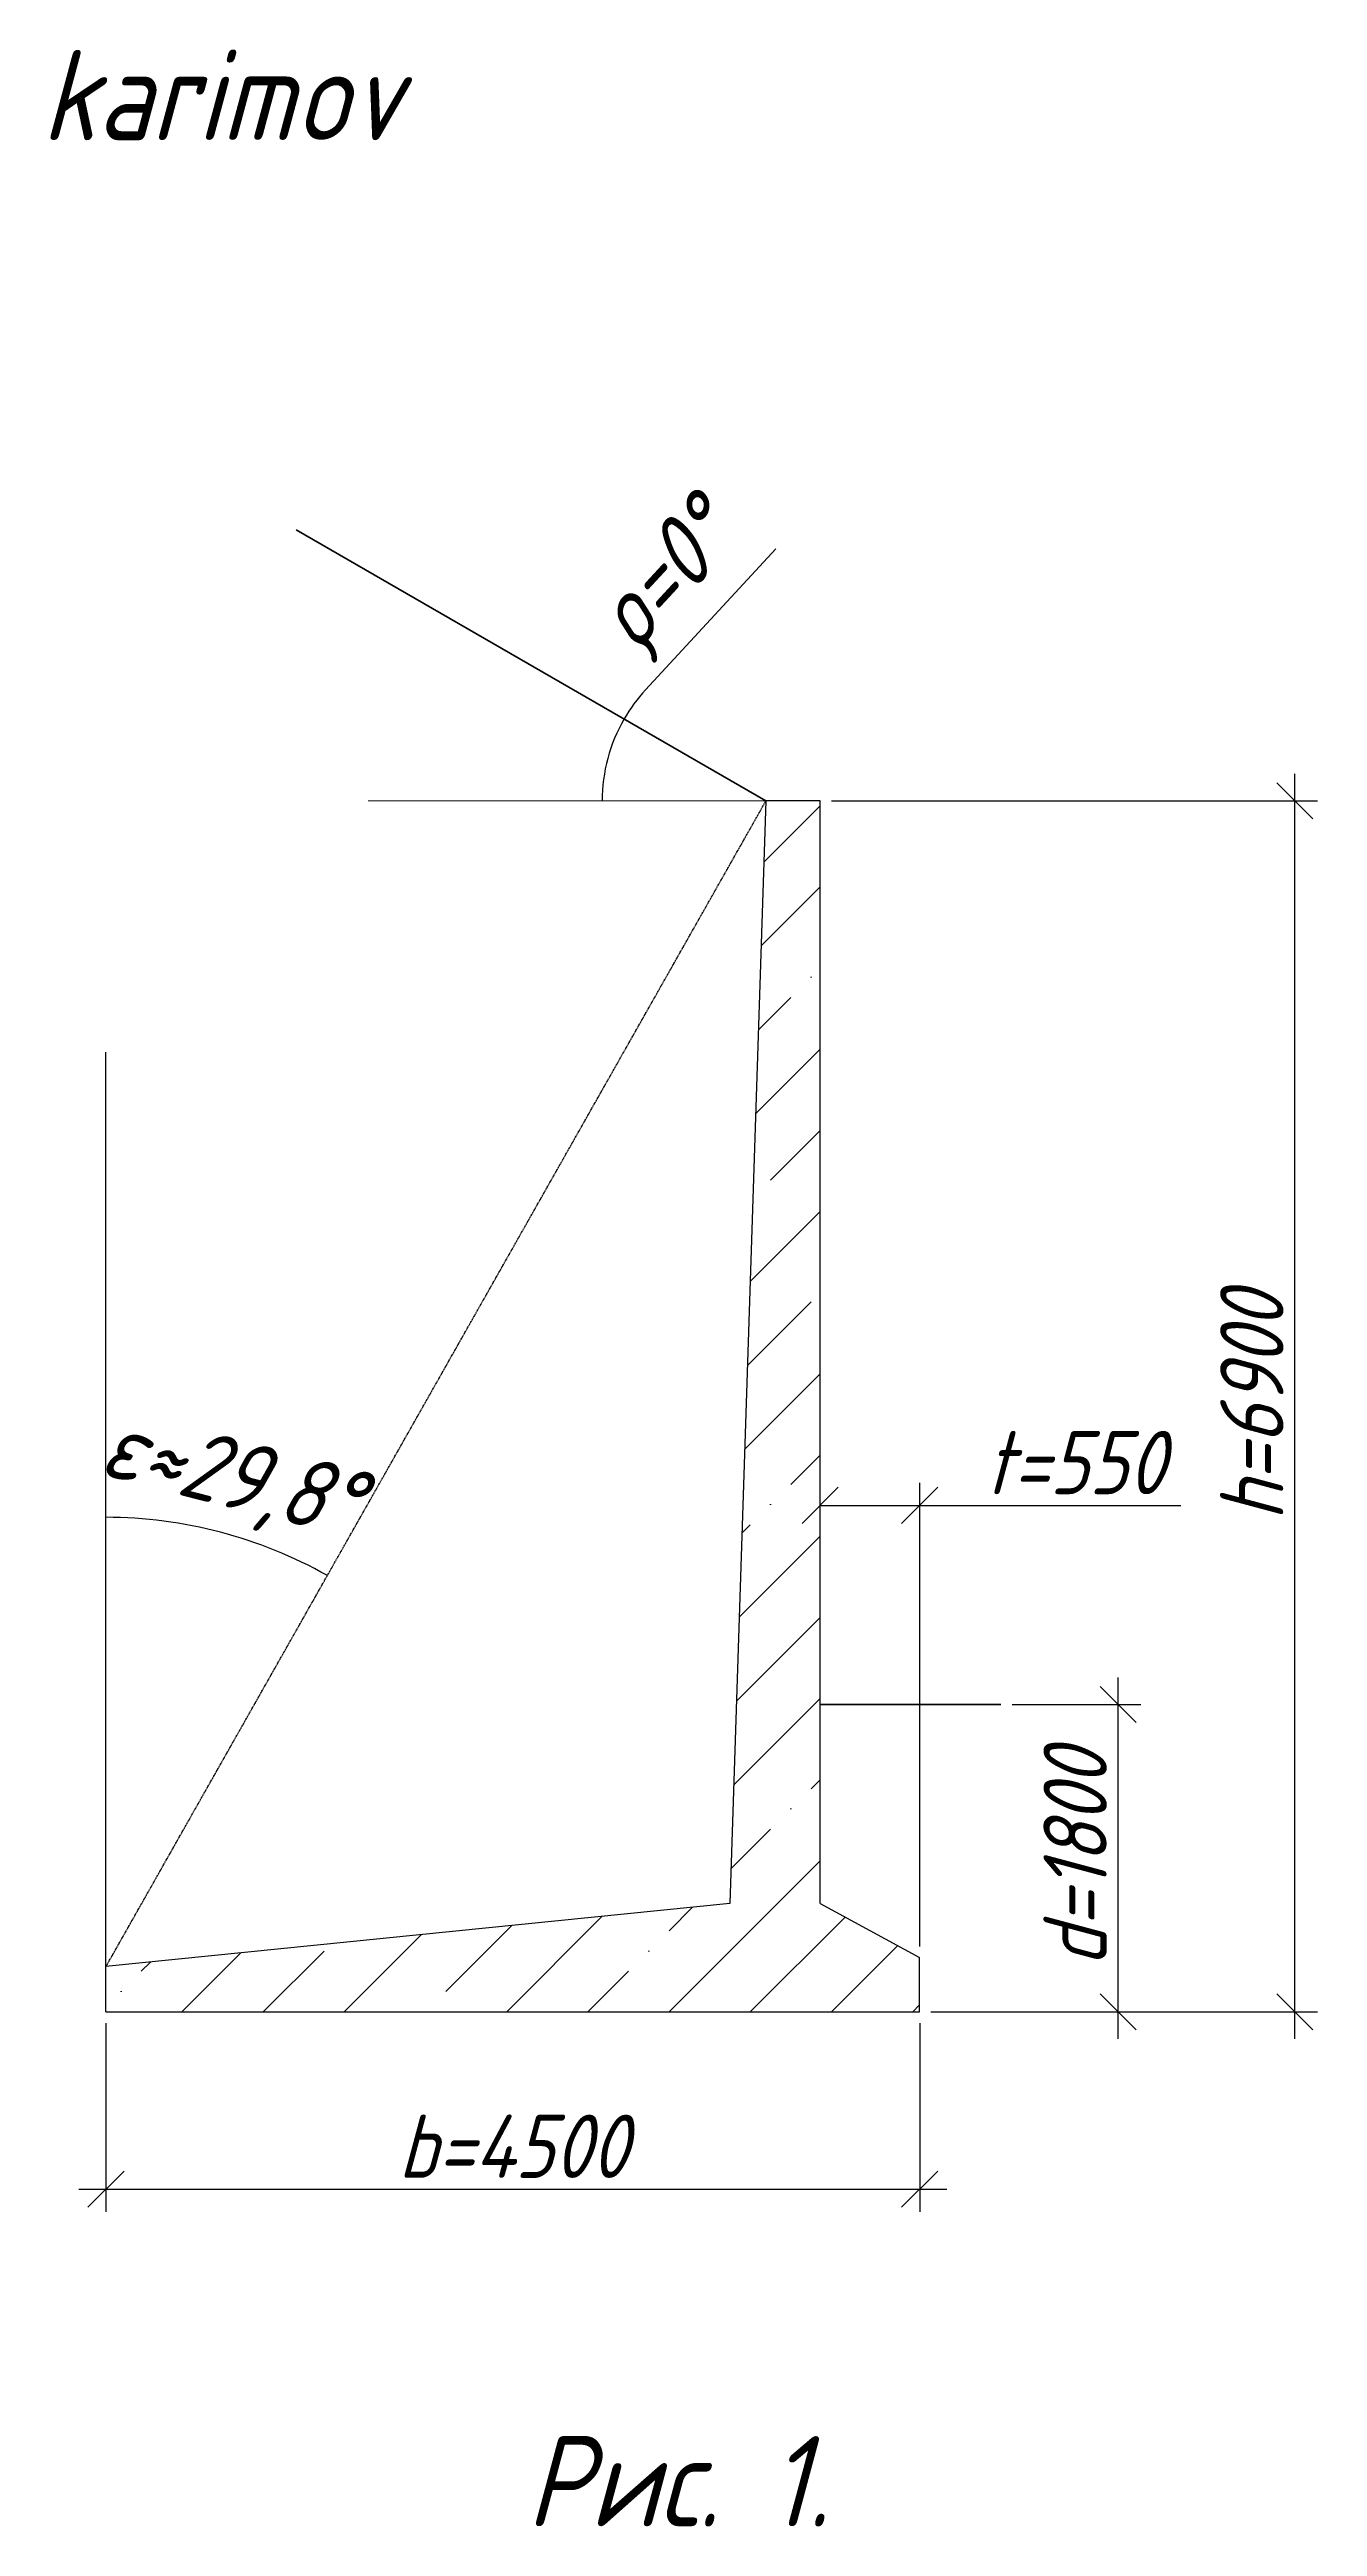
# Model space of a CAD drawing. Header units: millimetres. Extents: x -1004 to 900128, y -352756 to 107728.
# Drawn here: x 790163 to 797175, y -119286 to -105582 of the extents above; entities that cross this region are included whole.
import ezdxf

# ---------------------------------------------------------------- set-up
doc = ezdxf.new("R2010")
doc.units = ezdxf.units.MM
doc.linetypes.add('ACAD_ISO02W100', pattern=[15, 12, -3])
for name, color, linetype, lineweight in [('basic', 95, 'Continuous', 30), ('hatch', 117, 'ACAD_ISO02W100', 25), ('hatching', 225, 'Continuous', 20), ('size', 45, 'Continuous', 20), ('text', 13, 'Continuous', 20), ('thick', 42, 'Continuous', 35), ('thin', 153, 'Continuous', 18)]:
    doc.layers.add(name, color=color, linetype=linetype, lineweight=lineweight)
doc.styles.add('Structures', font='isocpeur.ttf', dxfattribs={"width": 0.85, "oblique": 15})
doc.styles.add('structures 5', font='isocpeur.ttf', dxfattribs={"width": 0.85, "oblique": 15, "height": 5})
doc.dimstyles.new('structures 3.5', dxfattribs={"dimtxt": 3.5, "dimasz": 2, "dimexe": 1.25, "dimexo": 0.625, "dimtad": 1, "dimtxsty": 'Structures', "dimblk": 'OBLIQUE', "dimcen": 2.5, "dimdle": 1.5, "dimadec": 0, "dimazin": 0, "dimtfac": 1, "dimtmove": 0, "dimatfit": 3, "dimfxl": 1, "dimarcsym": 0})

# ---------------------------------------------------------------- blocks, each defined once
blk = doc.blocks.new('*D1382')
at = {"layer": 'Defpoints', "color": 0, "transparency": 16777216}
for p in [(794125, -109739), (790475, -111129), (791311, -113849), (790475, -116189), (790475, -116189)]:
    blk.add_point(p, dxfattribs=at)
at = {"layer": 'size', "color": 0, "lineweight": -2, "transparency": 16777216}
blk.add_arc((790475, -116189), 2486, 60.4948, 90, dxfattribs=at)
at = {"layer": 'size', "color": 0, "transparency": 16777216, "insert": (791161, -113500), "char_height": 350, "attachment_point": 5, "rotation": 345.6873, "style": 'Structures'}
blk.add_mtext('{\\H1.08333x;ε≈29,8%%D}', dxfattribs=at)
blk = doc.blocks.new('_None')
blk = doc.blocks.new('_Oblique')
at = {"color": 0, "linetype": 'ByBlock', "lineweight": -2}
blk.add_line((-0.5, -0.5), (0.5, 0.5), dxfattribs=at)
blk = doc.blocks.new('*D1383')
at = {"layer": 'Defpoints', "color": 0, "transparency": 16777216}
for p in [(790475, -116439), (794975, -116439), (794975, -117420)]:
    blk.add_point(p, dxfattribs=at)
at = {"layer": 'size', "color": 0, "lineweight": -2, "transparency": 16777216}
for p, q in [((790475, -116502), (790475, -117545)), ((794975, -116502), (794975, -117545)), ((790325, -117420), (795125, -117420))]:
    blk.add_line(p, q, dxfattribs=at)
at = {"layer": 'size', "color": 0, "lineweight": -2, "transparency": 16777216, "xscale": 200, "yscale": 200, "zscale": 200, "rotation": 180}
blk.add_blockref('_Oblique', (790475, -117420), dxfattribs=at)
at = {"layer": 'size', "color": 0, "lineweight": -2, "transparency": 16777216, "xscale": 200, "yscale": 200, "zscale": 200}
blk.add_blockref('_Oblique', (794975, -117420), dxfattribs=at)
at = {"layer": 'size', "color": 0, "transparency": 16777216, "insert": (792725, -117183), "char_height": 350, "attachment_point": 5, "style": 'Structures'}
blk.add_mtext('b=4500', dxfattribs=at)
blk = doc.blocks.new('*D1384')
at = {"layer": 'Defpoints', "color": 0, "transparency": 16777216}
for p in [(795425, -114739), (796073, -114739), (794975, -116439)]:
    blk.add_point(p, dxfattribs=at)
at = {"layer": 'size', "color": 0, "lineweight": -2, "transparency": 16777216}
for p, q in [((796073, -116589), (796073, -114589)), ((795487, -114739), (796198, -114739)), ((795037, -116439), (796198, -116439))]:
    blk.add_line(p, q, dxfattribs=at)
at = {"layer": 'size', "color": 0, "lineweight": -2, "transparency": 16777216, "xscale": 200, "yscale": 200, "zscale": 200}
for p, rotation in [((796073, -114739), 90), ((796073, -116439), 270)]:
    blk.add_blockref('_Oblique', p, dxfattribs=dict(at, rotation=rotation))
at = {"layer": 'size', "color": 0, "transparency": 16777216, "insert": (795835, -115589), "char_height": 350, "attachment_point": 5, "rotation": 90, "style": 'Structures'}
blk.add_mtext('d=1800', dxfattribs=at)
blk = doc.blocks.new('*D1385')
at = {"layer": 'Defpoints', "color": 0, "transparency": 16777216}
for p in [(794425, -109739), (797050, -109739), (794975, -116439)]:
    blk.add_point(p, dxfattribs=at)
at = {"layer": 'size', "color": 0, "lineweight": -2, "transparency": 16777216}
for p, q in [((797050, -116589), (797050, -109589)), ((794487, -109739), (797175, -109739)), ((795037, -116439), (797175, -116439))]:
    blk.add_line(p, q, dxfattribs=at)
at = {"layer": 'size', "color": 0, "lineweight": -2, "transparency": 16777216, "xscale": 200, "yscale": 200, "zscale": 200}
for p, rotation in [((797050, -109739), 90), ((797050, -116439), 270)]:
    blk.add_blockref('_Oblique', p, dxfattribs=dict(at, rotation=rotation))
at = {"layer": 'size', "color": 0, "transparency": 16777216, "insert": (796812, -113089), "char_height": 350, "width": 1317.03, "attachment_point": 5, "rotation": 90, "style": 'Structures'}
blk.add_mtext('h=6900', dxfattribs=at)
blk = doc.blocks.new('*D1386')
at = {"layer": 'Defpoints', "color": 0, "transparency": 16777216}
for p in [(794425, -113637), (794425, -114739), (794975, -116139)]:
    blk.add_point(p, dxfattribs=at)
at = {"layer": 'size', "color": 0, "lineweight": -2, "transparency": 16777216}
for p, q in [((794425, -114677), (794425, -113512)), ((794975, -116077), (794975, -113512)), ((794425, -113637), (795125, -113637)), ((794975, -113637), (796420, -113637))]:
    blk.add_line(p, q, dxfattribs=at)
at = {"layer": 'size', "color": 0, "lineweight": -2, "transparency": 16777216, "xscale": 200, "yscale": 200, "zscale": 200, "rotation": 180}
blk.add_blockref('_Oblique', (794425, -113637), dxfattribs=at)
at = {"layer": 'size', "color": 0, "lineweight": -2, "transparency": 16777216, "xscale": 200, "yscale": 200, "zscale": 200}
blk.add_blockref('_Oblique', (794975, -113637), dxfattribs=at)
at = {"layer": 'size', "color": 0, "transparency": 16777216, "insert": (795835, -113400), "char_height": 350, "attachment_point": 5, "style": 'Structures'}
blk.add_mtext('t=550', dxfattribs=at)
blk = doc.blocks.new('*D1387')
at = {"layer": 'Defpoints', "color": 0, "transparency": 16777216}
for p in [(791527, -108239), (793233, -109582), (791925, -109739), (794125, -109739), (794125, -109739)]:
    blk.add_point(p, dxfattribs=at)
at = {"layer": 'size', "color": 0, "lineweight": -2, "transparency": 16777216}
blk.add_line((793459, -109125), (794179, -108344), dxfattribs=at)
for start, end in [(137.3264, 150), (150, 180)]:
    blk.add_arc((794125, -109739), 906, start, end, dxfattribs=at)
at = {"layer": 'size', "color": 0, "transparency": 16777216, "insert": (793592, -108525), "char_height": 350, "attachment_point": 5, "rotation": 47.3264, "style": 'Structures'}
blk.add_mtext('{\\H1.08333x;ρ=0%%D}', dxfattribs=at)

msp = doc.modelspace()

# ---------------------------------------------------------------- hatches: boundary and pattern name
at = {"layer": 'hatching'}
h = msp.add_hatch(dxfattribs=at)
h.set_pattern_fill('ANSI35', color=256, scale=100)
h.set_pattern_definition([(45, (787527.06, -119807.3), (-449.013, 449.013), []), (45, (787976.1, -119807.3), (-449.013, 449.013), [793.75, -158.75, 0, -158.75])])
h.paths.add_polyline_path([(794424.782, -109739.159), (794124.782, -109739.159), (793924.782, -115839.159), (790474.782, -116189.159), (790474.782, -116439.159), (794974.782, -116439.159), (794974.782, -116139.159), (794424.782, -115839.159)])

# ---------------------------------------------------------------- linework, layer by layer
at = {"layer": 'basic'}
for p, q in [((794124.782, -109739.159), (793924.782, -115839.159)), ((794424.782, -109739.159), (794124.782, -109739.159)), ((794424.782, -115839.159), (794424.782, -109739.159)), ((793924.782, -115839.159), (790474.782, -116189.159)), ((794424.782, -115839.159), (794974.782, -116139.159)), ((790474.782, -116439.159), (790474.782, -116189.159)), ((794974.782, -116439.159), (794974.782, -116139.159)), ((790474.782, -116439.159), (794974.782, -116439.159))]:
    msp.add_line(p, q, dxfattribs=at)
at = {"layer": 'hatch', "ltscale": 0.4}
for q in [(794124.782, -109739.159), (790474.782, -111129.031)]:
    msp.add_line((790474.782, -116189.159), q, dxfattribs=at)
at = {"layer": 'thick'}
for p, q in [((794124.782, -109739.159), (791526.706, -108239.159)), ((794424.782, -114739.159), (795424.782, -114739.159))]:
    msp.add_line(p, q, dxfattribs=at)
at = {"layer": 'thin'}
msp.add_line((794124.782, -109739.159), (791924.782, -109739.159), dxfattribs=at)
for points in [[(793812.674, -109558.963), (791575.577, -108267.374)], [(794424.782, -114740.897), (795424.782, -114739.159)]]:
    msp.add_lwpolyline(points, dxfattribs=at)

# ---------------------------------------------------------------- texts
at = {"layer": 'text', "char_height": 500, "width": 2515.89751, "attachment_point": 5, "style": 'structures 5'}
for s, insert in [('karimov', (791113.049, -105833.833)), ('Рис. 1.', (793637.42, -119036.404))]:
    msp.add_mtext(s, dxfattribs=dict(at, insert=insert))

# ---------------------------------------------------------------- dimensions: what is measured, and where the dimension line sits
at = {"layer": 'size'}
dim = msp.add_angular_dim_2l(base=(793232.523, -109581.829), line1=((794124.782, -109739.159), (791526.706, -108239.159)), line2=((794124.782, -109739.159), (791924.782, -109739.159)), text='{\\H1.08333x;ρ=0%%D}', dimstyle='structures 3.5', override={"dimscale": 0, "dimblk1": 'None', "dimblk2": 'None', "dimsah": 1}, dxfattribs=at)
dim.commit()
dim.dimension.update_dxf_attribs({"geometry": '*D1387', "text_midpoint": (793591.69, -108524.919)})
for base, p2, text, picture, middle in [((797049.782, -109739.159), (794424.782, -109739.159), 'h=6900', '*D1385', (796812.282, -113089.159)), ((796072.856, -114739.159), (795424.782, -114739.159), 'd=1800', '*D1384', (795835.356, -115589.159))]:
    dim = msp.add_linear_dim(base=base, p1=(794974.782, -116439.159), p2=p2, angle=90, text=text, dimstyle='structures 3.5', dxfattribs=at)
    dim.commit()
    dim.dimension.update_dxf_attribs({"geometry": picture, "text_midpoint": middle})
dim = msp.add_angular_dim_2l(base=(791311.421, -113848.667), line1=((790474.782, -116189.159), (794124.782, -109739.159)), line2=((790474.782, -116189.159), (790474.782, -111129.031)), text='{\\H1.08333x;ε≈29,8%%D}', dimstyle='structures 3.5', override={"dimscale": 0, "dimblk1": 'None', "dimblk2": 'None', "dimsah": 1}, dxfattribs=at)
dim.commit()
dim.dimension.update_dxf_attribs({"geometry": '*D1382', "text_midpoint": (791089.241, -113780.776), "dimtype": 162})
dim = msp.add_linear_dim(base=(794424.782, -113637.136), p1=(794974.782, -116139.159), p2=(794424.782, -114739.159), text='t=550', dimstyle='structures 3.5', dxfattribs=at)
dim.commit()
dim.dimension.update_dxf_attribs({"geometry": '*D1386', "text_midpoint": (795834.872, -113637.136), "dimtype": 160})
dim = msp.add_linear_dim(base=(794974.782, -117420.083), p1=(790474.782, -116439.159), p2=(794974.782, -116439.159), text='b=4500', dimstyle='structures 3.5', dxfattribs=at)
dim.commit()
dim.dimension.update_dxf_attribs({"geometry": '*D1383', "text_midpoint": (792724.782, -117182.583)})

doc.saveas('drawing.dxf')
